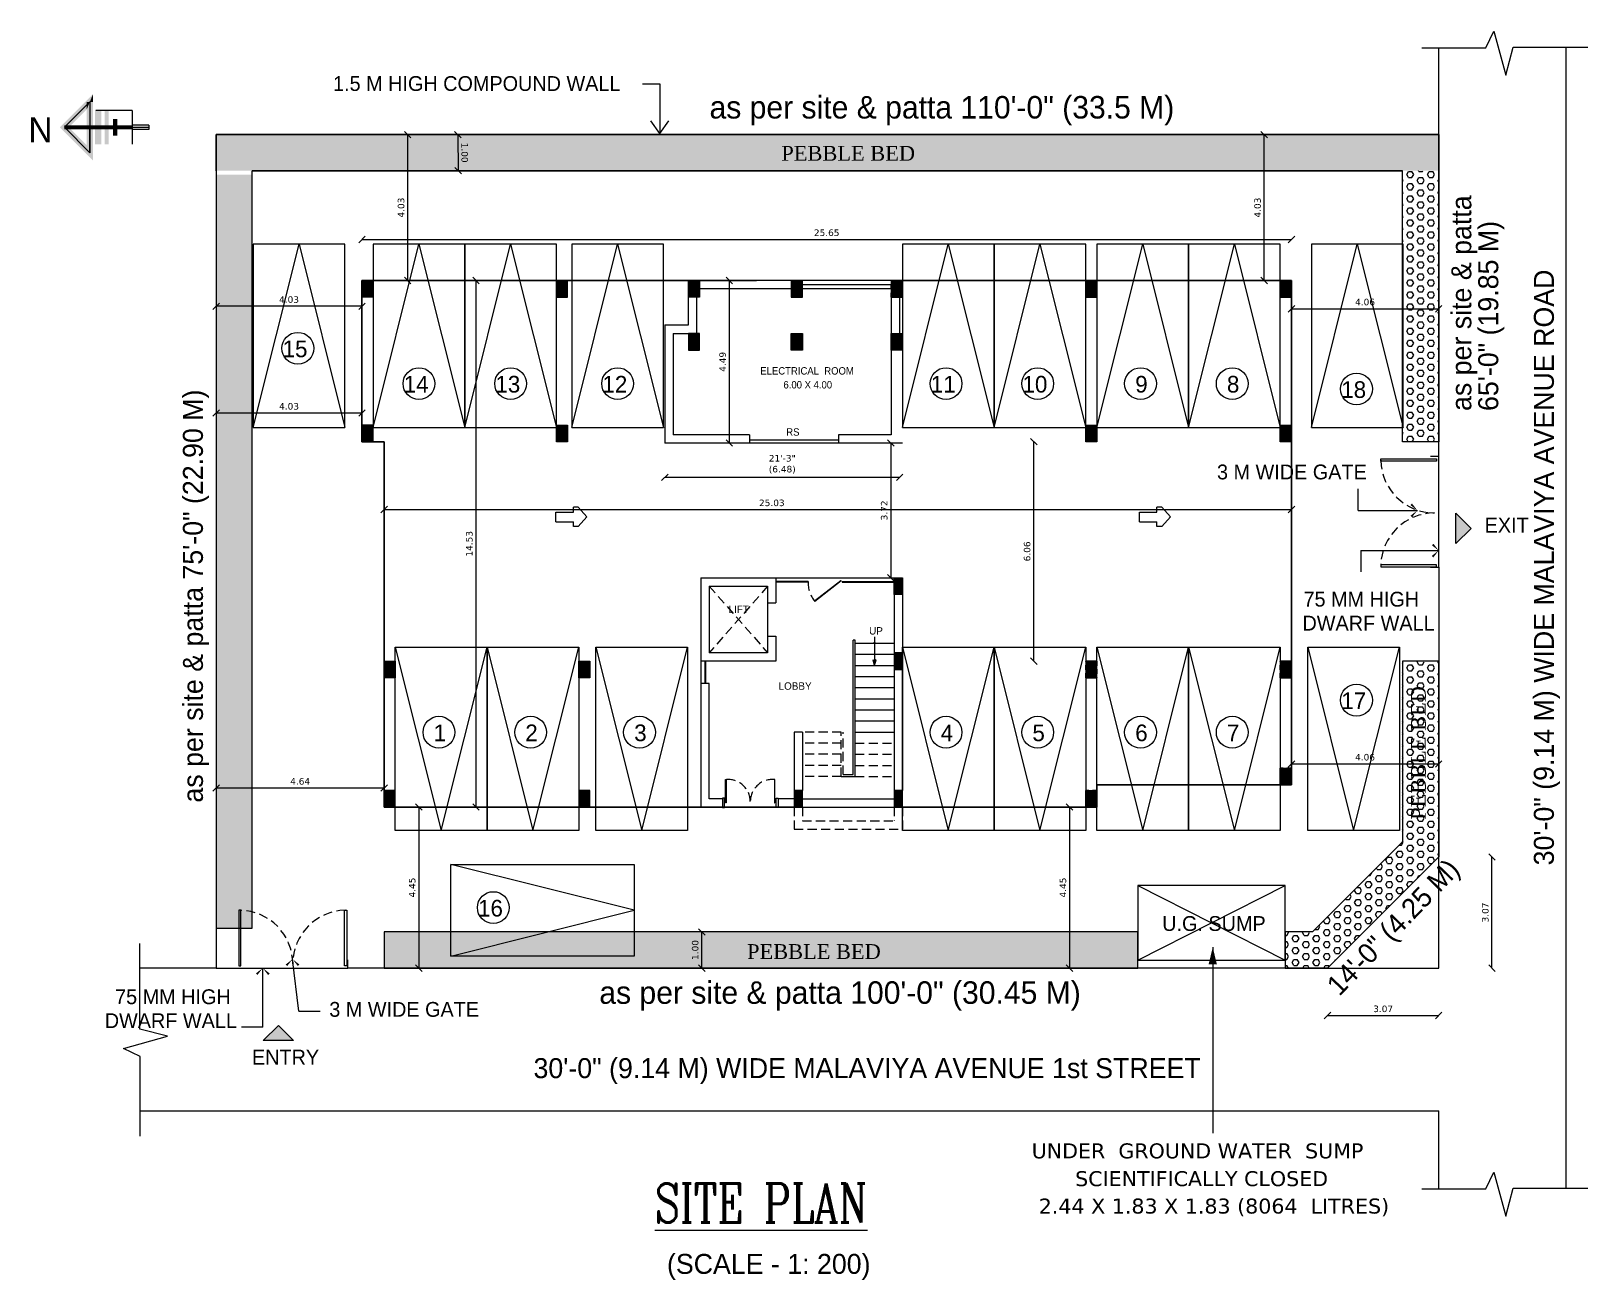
# Model space of a CAD drawing. Header units: metres. Extents: x 922 to 1088, y 813 to 878.
# Drawn here: x 921.51 to 964.46, y 812.85 to 847.31 of the extents above; entities that cross this region are included whole.
import ezdxf
from ezdxf.enums import TextEntityAlignment as Align

# ---------------------------------------------------------------- set-up
doc = ezdxf.new("R2010")
doc.units = ezdxf.units.M
doc.header["$MEASUREMENT"] = 0
doc.header["$PDMODE"] = 2
doc.header["$PDSIZE"] = 50
doc.linetypes.add('HIDDEN', pattern=[0.375, 0.25, -0.125])
doc.linetypes.add('HIDDEN2', pattern=[0.1875, 0.125, -0.0625])
doc.layers.get('0').update_dxf_attribs({"lineweight": 0})
doc.layers.get('Defpoints').update_dxf_attribs({"lineweight": 0})
for name, color, linetype in [('A-ANNO-STEXT', 7, 'Continuous'), ('A-WALL-BOUNDARY', 7, 'Continuous'), ('ABOVE', 250, 'HIDDEN'), ('ARROWS', 7, 'HIDDEN'), ('col hat', 254, 'Continuous'), ('COLUMN', 2, 'Continuous'), ('Driveway', 8, 'Continuous'), ('FURN', 251, 'Continuous'), ('GATE', 56, 'Continuous'), ('RAILING', 251, 'Continuous'), ('ROOM TEXT SCH', 7, 'Continuous'), ('SCHEME TEXT', 7, 'Continuous'), ('STEPS', 250, 'Continuous'), ('stilt column', 7, 'HIDDEN2'), ('TEXT (RM SIZE)', 7, 'Continuous'), ('WAL', 1, 'Continuous'), ('window', 252, 'Continuous')]:
    doc.layers.add(name, color=color, linetype=linetype)
for name, color, linetype, lineweight in [('DIM', 3, 'Continuous', 0), ('DOOR', 8, 'Continuous', 0), ('ED', 30, 'Continuous', 0), ('TEXT', 7, 'Continuous', 0), ('TEXT1', 7, 'Continuous', 0), ('TITLE', 222, 'Continuous', 0), ('wall', 7, 'Continuous', 0)]:
    doc.layers.add(name, color=color, linetype=linetype, lineweight=lineweight)
doc.styles.add('GPL$0$ROMANC', font='romanc', dxfattribs={"width": 0.75})
doc.styles.add('J', font='swissel.ttf', dxfattribs={"height": 3.75})
doc.styles.add('J2', font='swissel.ttf', dxfattribs={"height": 4.75})
doc.styles.add('RM', font='dutcheb.ttf', dxfattribs={"width": 0.7})
doc.styles.add('S2', font='GOTHIC.TTF')
doc.styles.get("Standard").update_dxf_attribs({"font": 'verdana.ttf', "height": 0.18})
doc.styles.add('UATEXT', font='GOTHIC.TTF')
doc.styles.add('USA TEXT', font='GOTHIC.TTF', dxfattribs={"width": 0.8})
doc.dimstyles.new('ED', dxfattribs={"dimscale": 0, "dimtxt": 0.18, "dimasz": 0.18, "dimexe": 0, "dimexo": 0, "dimgap": 0.09, "dimtad": 1, "dimtoh": 1, "dimzin": 3, "dimdsep": 46, "dimtxsty": 'Standard', "dimblk": 'OBLIQUE', "dimcen": 0.09, "dimse1": 1, "dimse2": 1, "dimclrd": 251, "dimclrt": 30, "dimadec": 0, "dimazin": 0, "dimtfac": 1, "dimtmove": 0, "dimatfit": 3, "dimldrblk": 'ARCHTICK', "dimfxl": 0, "dimtolj": 1, "dimtzin": 0, "dimarcsym": 0})
pattern_1 = [(0, (1271.16148, 1935.13481), (0, 0.165988202), [0.095833333, -0.191666667]), (120, (1271.16148, 1935.13481), (-0.14375, -0.082994101), [0.095833333, -0.191666667]), (60, (1271.25731, 1935.13481), (-0.14375, 0.082994101), [0.095833333, -0.191666667])]

msp = doc.modelspace()

# ---------------------------------------------------------------- texts
at = {"style": 'USA TEXT'}
msp.add_text('N', height=0.69, dxfattribs=at).set_placement((921.766, 844.239), align=Align.CENTER)
at = {"layer": 'A-ANNO-STEXT', "style": 'USA TEXT'}
for s, height, p in [('as per site & patta 110\'-0" (33.5 M)', 0.621, (940.226, 844.896)), ('as per site & patta 100\'-0" (30.45 M)', 0.621, (937.185, 820.465)), ('30\'-0" (9.14 M) WIDE MALAVIYA AVENUE 1st STREET', 0.552, (935.369, 818.414))]:
    msp.add_text(s, height=height, dxfattribs=at).set_placement(p)
for s, rotation, p in [('as per site & patta', 90, (961.245, 836.825)), ('65\'-0" (19.85 M)', 90, (961.989, 836.825)), ('30\'-0" (9.14 M) WIDE MALAVIYA AVENUE ROAD', 90, (963.524, 824.286)), ('as per site & patta 75\'-0" (22.90 M)', 90, (926.248, 826.018)), ('14\'-0" (4.25 M)', 45.9627, (957.604, 820.655))]:
    msp.add_text(s, height=0.552, rotation=rotation, dxfattribs=at).set_placement(p)
at = {"layer": 'ROOM TEXT SCH', "color": 7, "style": 'USA TEXT', "width": 0.96}
for s, height, p in [('ELECTRICAL  ROOM', 0.20444, (941.627, 837.83)), ('6.00 X 4.00', 0.20444, (942.266, 837.446)), ('RS', 0.2044, (942.343, 836.143))]:
    msp.add_text(s, height=height, dxfattribs=at).set_placement(p)
at = {"layer": 'SCHEME TEXT', "style": 'UATEXT'}
for s, p in [('LIFT', (941.031, 831.248)), ('LOBBY', (942.587, 829.132))]:
    msp.add_text(s, height=0.2044, dxfattribs=at).set_placement(p, align=Align.CENTER)
msp.add_text('UP', height=0.2044, dxfattribs=at).set_placement((944.63, 830.655))
at = {"layer": 'TEXT'}
for s, p in [('UNDER  GROUND WATER  SUMP', (949.115, 816.2)), ('SCIENTIFICALLY CLOSED', (950.314, 815.433)), ('2.44 X 1.83 X 1.83 (8064  LITRES)', (949.31, 814.677))]:
    msp.add_text(s, height=0.414, dxfattribs=at).set_placement(p)
at = {"layer": 'TEXT', "style": 'GPL$0$ROMANC', "width": 0.75}
msp.add_text('%%USITE PLAN', height=1.07333, dxfattribs=at).set_placement((938.719, 814.43))
at = {"layer": 'TEXT (RM SIZE)'}
for s, height, style, p in [('1.5 M HIGH COMPOUND WALL', 0.40889, 'S2', (929.839, 845.657)), ('U.G. SUMP', 0.4089, 'USA TEXT', (952.716, 822.476))]:
    msp.add_text(s, height=height, dxfattribs=dict(at, style=style)).set_placement(p)
at = {"layer": 'TEXT1', "width": 0.96}
for s, height, style, p in [('15', 0.46, 'J', (928.447, 838.309)), ('14', 0.46, 'J', (931.788, 837.334)), ('13', 0.46, 'J', (934.318, 837.334)), ('12', 0.46, 'J', (937.271, 837.334)), ('11', 0.46, 'J', (946.332, 837.334)), ('10', 0.46, 'J', (948.862, 837.334)), ('9', 0.46, 'J', (951.972, 837.334)), ('8', 0.46, 'J', (954.502, 837.334)), ('18', 0.46, 'J', (957.657, 837.185)), ('17', 0.46, 'J', (957.657, 828.598)), ('1', 0.46, 'J', (932.613, 827.713)), ('2', 0.46, 'J', (935.143, 827.713)), ('3', 0.46, 'J', (938.148, 827.713)), ('4', 0.46, 'J', (946.605, 827.713)), ('5', 0.46, 'J', (949.135, 827.713)), ('6', 0.46, 'J', (951.972, 827.713)), ('7', 0.46, 'J', (954.502, 827.713)), ('16', 0.46, 'J', (933.839, 822.874)), ('(SCALE - 1: 200)', 0.55, 'J2', (939.052, 813.013))]:
    msp.add_text(s, height=height, dxfattribs=dict(at, style=style)).set_placement(p)
at = {"layer": 'TITLE', "color": 0, "style": 'RM'}
for p in [(942.208, 843.731), (941.263, 821.703)]:
    msp.add_text('PEBBLE BED', height=0.4089, dxfattribs=at).set_placement(p)
at = {"layer": 'TITLE', "style": 'USA TEXT'}
for s, height, p in [('3 M WIDE GATE', 0.40889, (954.229, 834.938)), ('EXIT', 0.4089, (961.612, 833.47)), ('75 MM HIGH ', 0.40889, (956.615, 831.427)), ('DWARF WALL', 0.4089, (956.587, 830.766)), ('75 MM HIGH ', 0.40889, (923.825, 820.456)), ('3 M WIDE GATE', 0.40889, (929.735, 820.107)), ('DWARF WALL', 0.4089, (923.54, 819.795)), ('ENTRY', 0.4089, (927.601, 818.79))]:
    msp.add_text(s, height=height, dxfattribs=at).set_placement(p)
at = {"layer": 'TITLE', "color": 0, "style": 'RM'}
msp.add_text('PEBBLE BED', height=0.4089, rotation=90, dxfattribs=at).set_placement((959.99, 825.543))

# ---------------------------------------------------------------- blocks, each defined once
blk = doc.blocks.new('A$C0128692B')
blk.add_lwpolyline([(0, 198), (99, 198), (99, 0), (0, 0)], close=True)
blk.add_lwpolyline([(0, 198), (49.5, 0), (99, 198)])
blk = doc.blocks.new('_Oblique')
at = {"color": 0, "linetype": 'ByBlock', "lineweight": -2}
blk.add_line((-0.5, -0.5), (0.5, 0.5), dxfattribs=at)
blk = doc.blocks.new('*D282')
at = {"layer": 'Defpoints', "color": 0}
for p in [(930.637, 844.451), (931.899, 844.451), (930.637, 840.425)]:
    blk.add_point(p, dxfattribs=at)
at = {"layer": 'ED', "color": 251, "lineweight": -2}
blk.add_line((931.899, 840.425), (931.899, 844.451), dxfattribs=at)
at = {"layer": 'ED', "color": 251, "lineweight": -2, "xscale": 0.18, "yscale": 0.18, "zscale": 0.18}
for p, rotation in [((931.899, 844.451), 90), ((931.899, 840.425), 270)]:
    blk.add_blockref('_Oblique', p, dxfattribs=dict(at, rotation=rotation))
at = {"layer": 'ED', "color": 30, "insert": (931.716, 842.438), "char_height": 0.18, "attachment_point": 5, "rotation": 90}
blk.add_mtext('\\A1;4.03', dxfattribs=at)
blk = doc.blocks.new('_ArchTick')
at = {"color": 0, "const_width": 0.15}
blk.add_lwpolyline([(-0.5, -0.5), (0.5, 0.5)], dxfattribs=at)
blk = doc.blocks.new('*D283')
at = {"layer": 'Defpoints', "color": 0}
for p in [(955.532, 844.451), (956.282, 844.451), (956.282, 840.425)]:
    blk.add_point(p, dxfattribs=at)
at = {"layer": 'ED', "color": 251, "lineweight": -2}
blk.add_line((955.532, 840.425), (955.532, 844.451), dxfattribs=at)
at = {"layer": 'ED', "color": 251, "lineweight": -2, "xscale": 0.18, "yscale": 0.18, "zscale": 0.18}
for p, rotation in [((955.532, 844.451), 90), ((955.532, 840.425), 270)]:
    blk.add_blockref('_Oblique', p, dxfattribs=dict(at, rotation=rotation))
at = {"layer": 'ED', "color": 30, "insert": (955.349, 842.438), "char_height": 0.18, "attachment_point": 5, "rotation": 90}
blk.add_mtext('\\A1;4.03', dxfattribs=at)
blk = doc.blocks.new('*D76')
at = {"layer": 'Defpoints', "color": 0}
for p in [(960.345, 842.98), (956.282, 840.425), (960.345, 839.646)]:
    blk.add_point(p, dxfattribs=at)
at = {"layer": 'ED', "color": 251, "lineweight": -2}
blk.add_line((956.282, 839.646), (960.345, 839.646), dxfattribs=at)
at = {"layer": 'ED', "color": 251, "lineweight": -2, "xscale": 0.18, "yscale": 0.18, "zscale": 0.18, "rotation": 180}
blk.add_blockref('_Oblique', (956.282, 839.646), dxfattribs=at)
at = {"layer": 'ED', "color": 251, "lineweight": -2, "xscale": 0.18, "yscale": 0.18, "zscale": 0.18}
blk.add_blockref('_Oblique', (960.345, 839.646), dxfattribs=at)
at = {"layer": 'ED', "color": 30, "insert": (958.313, 839.83), "char_height": 0.18, "attachment_point": 5}
blk.add_mtext('\\A1;4.06', dxfattribs=at)
blk = doc.blocks.new('*D284')
at = {"layer": 'Defpoints', "color": 0}
for p in [(960.345, 827.085), (956.282, 826.51), (960.345, 826.51)]:
    blk.add_point(p, dxfattribs=at)
at = {"layer": 'ED', "color": 251, "lineweight": -2}
blk.add_line((956.282, 827.085), (960.345, 827.085), dxfattribs=at)
at = {"layer": 'ED', "color": 251, "lineweight": -2, "xscale": 0.18, "yscale": 0.18, "zscale": 0.18, "rotation": 180}
blk.add_blockref('_Oblique', (956.282, 827.085), dxfattribs=at)
at = {"layer": 'ED', "color": 251, "lineweight": -2, "xscale": 0.18, "yscale": 0.18, "zscale": 0.18}
blk.add_blockref('_Oblique', (960.345, 827.085), dxfattribs=at)
at = {"layer": 'ED', "color": 30, "insert": (958.313, 827.269), "char_height": 0.18, "attachment_point": 5}
blk.add_mtext('\\A1;4.06', dxfattribs=at)
blk = doc.blocks.new('*D285')
at = {"layer": 'Defpoints', "color": 0}
for p in [(931.25, 825.896), (931.25, 821.451), (932.205, 821.451)]:
    blk.add_point(p, dxfattribs=at)
at = {"layer": 'ED', "color": 251, "lineweight": -2}
blk.add_line((932.205, 825.896), (932.205, 821.451), dxfattribs=at)
at = {"layer": 'ED', "color": 251, "lineweight": -2, "xscale": 0.18, "yscale": 0.18, "zscale": 0.18}
for p, rotation in [((932.205, 825.896), 90), ((932.205, 821.451), 270)]:
    blk.add_blockref('_Oblique', p, dxfattribs=dict(at, rotation=rotation))
at = {"layer": 'ED', "color": 30, "insert": (932.023, 823.674), "char_height": 0.18, "attachment_point": 5, "rotation": 90}
blk.add_mtext('\\A1;4.45', dxfattribs=at)
blk = doc.blocks.new('*D286')
at = {"layer": 'Defpoints', "color": 0}
for p in [(950.915, 825.896), (950.16, 821.451), (950.915, 821.451)]:
    blk.add_point(p, dxfattribs=at)
at = {"layer": 'ED', "color": 251, "lineweight": -2}
blk.add_line((950.16, 825.896), (950.16, 821.451), dxfattribs=at)
at = {"layer": 'ED', "color": 251, "lineweight": -2, "xscale": 0.18, "yscale": 0.18, "zscale": 0.18}
for p, rotation in [((950.16, 825.896), 90), ((950.16, 821.451), 270)]:
    blk.add_blockref('_Oblique', p, dxfattribs=dict(at, rotation=rotation))
at = {"layer": 'ED', "color": 30, "insert": (949.978, 823.674), "char_height": 0.18, "attachment_point": 5, "rotation": 90}
blk.add_mtext('\\A1;4.45', dxfattribs=at)
blk = doc.blocks.new('*D77')
at = {"layer": 'Defpoints', "color": 0}
for p in [(926.612, 828.452), (926.612, 826.42), (931.25, 825.896)]:
    blk.add_point(p, dxfattribs=at)
at = {"layer": 'ED', "color": 251, "lineweight": -2}
blk.add_line((931.25, 826.42), (926.612, 826.42), dxfattribs=at)
at = {"layer": 'ED', "color": 251, "lineweight": -2, "xscale": 0.18, "yscale": 0.18, "zscale": 0.18, "rotation": 180}
blk.add_blockref('_Oblique', (926.612, 826.42), dxfattribs=at)
at = {"layer": 'ED', "color": 251, "lineweight": -2, "xscale": 0.18, "yscale": 0.18, "zscale": 0.18}
blk.add_blockref('_Oblique', (931.25, 826.42), dxfattribs=at)
at = {"layer": 'ED', "color": 30, "insert": (928.931, 826.603), "char_height": 0.18, "attachment_point": 5}
blk.add_mtext('\\A1;4.64', dxfattribs=at)
blk = doc.blocks.new('*D287')
at = {"layer": 'Defpoints', "color": 0}
for p in [(926.612, 836.769), (926.612, 835.978), (930.637, 835.978)]:
    blk.add_point(p, dxfattribs=at)
at = {"layer": 'ED', "color": 251, "lineweight": -2}
blk.add_line((930.637, 836.769), (926.612, 836.769), dxfattribs=at)
at = {"layer": 'ED', "color": 251, "lineweight": -2, "xscale": 0.18, "yscale": 0.18, "zscale": 0.18, "rotation": 180}
blk.add_blockref('_Oblique', (926.612, 836.769), dxfattribs=at)
at = {"layer": 'ED', "color": 251, "lineweight": -2, "xscale": 0.18, "yscale": 0.18, "zscale": 0.18}
blk.add_blockref('_Oblique', (930.637, 836.769), dxfattribs=at)
at = {"layer": 'ED', "color": 30, "insert": (928.624, 836.952), "char_height": 0.18, "attachment_point": 5}
blk.add_mtext('\\A1;4.03', dxfattribs=at)
blk = doc.blocks.new('*D288')
at = {"layer": 'Defpoints', "color": 0}
for p in [(926.612, 840.425), (930.637, 840.425), (926.612, 839.714)]:
    blk.add_point(p, dxfattribs=at)
at = {"layer": 'ED', "color": 251, "lineweight": -2}
blk.add_line((930.637, 839.714), (926.612, 839.714), dxfattribs=at)
at = {"layer": 'ED', "color": 251, "lineweight": -2, "xscale": 0.18, "yscale": 0.18, "zscale": 0.18, "rotation": 180}
blk.add_blockref('_Oblique', (926.612, 839.714), dxfattribs=at)
at = {"layer": 'ED', "color": 251, "lineweight": -2, "xscale": 0.18, "yscale": 0.18, "zscale": 0.18}
blk.add_blockref('_Oblique', (930.637, 839.714), dxfattribs=at)
at = {"layer": 'ED', "color": 30, "insert": (928.624, 839.898), "char_height": 0.18, "attachment_point": 5}
blk.add_mtext('\\A1;4.03', dxfattribs=at)
blk = doc.blocks.new('*D78')
at = {"layer": 'Defpoints', "color": 0}
for p in [(931.25, 834.195), (956.282, 834.195), (956.282, 834.104)]:
    blk.add_point(p, dxfattribs=at)
at = {"layer": 'ED', "color": 251, "lineweight": -2}
blk.add_line((931.25, 834.104), (956.282, 834.104), dxfattribs=at)
at = {"layer": 'ED', "color": 251, "lineweight": -2, "xscale": 0.18, "yscale": 0.18, "zscale": 0.18, "rotation": 180}
blk.add_blockref('_Oblique', (931.25, 834.104), dxfattribs=at)
at = {"layer": 'ED', "color": 251, "lineweight": -2, "xscale": 0.18, "yscale": 0.18, "zscale": 0.18}
blk.add_blockref('_Oblique', (956.282, 834.104), dxfattribs=at)
at = {"layer": 'ED', "color": 30, "insert": (941.945, 834.288), "char_height": 0.18, "attachment_point": 5}
blk.add_mtext('\\A1;25.03', dxfattribs=at)
blk = doc.blocks.new('*D289')
at = {"layer": 'Defpoints', "color": 0}
for p in [(933.783, 840.425), (934.55, 840.425), (934.55, 825.896)]:
    blk.add_point(p, dxfattribs=at)
at = {"layer": 'ED', "color": 251, "lineweight": -2}
blk.add_line((933.783, 825.896), (933.783, 840.425), dxfattribs=at)
at = {"layer": 'ED', "color": 251, "lineweight": -2, "xscale": 0.18, "yscale": 0.18, "zscale": 0.18}
for p, rotation in [((933.783, 840.425), 90), ((933.783, 825.896), 270)]:
    blk.add_blockref('_Oblique', p, dxfattribs=dict(at, rotation=rotation))
at = {"layer": 'ED', "color": 30, "insert": (933.599, 833.16), "char_height": 0.18, "attachment_point": 5, "rotation": 90}
blk.add_mtext('\\A1;14.53', dxfattribs=at)
blk = doc.blocks.new('*D79')
at = {"layer": 'Defpoints', "color": 0}
for p in [(930.637, 843.04), (956.282, 843.04), (956.282, 841.56)]:
    blk.add_point(p, dxfattribs=at)
at = {"layer": 'ED', "color": 251, "lineweight": -2}
blk.add_line((930.637, 841.56), (956.282, 841.56), dxfattribs=at)
at = {"layer": 'ED', "color": 251, "lineweight": -2, "xscale": 0.18, "yscale": 0.18, "zscale": 0.18, "rotation": 180}
blk.add_blockref('_Oblique', (930.637, 841.56), dxfattribs=at)
at = {"layer": 'ED', "color": 251, "lineweight": -2, "xscale": 0.18, "yscale": 0.18, "zscale": 0.18}
blk.add_blockref('_Oblique', (956.282, 841.56), dxfattribs=at)
at = {"layer": 'ED', "color": 30, "insert": (943.459, 841.743), "char_height": 0.18, "attachment_point": 5}
blk.add_mtext('\\A1;25.65', dxfattribs=at)
blk = doc.blocks.new('st.col')
at = {"layer": 'col hat'}
blk.add_hatch(color=256, dxfattribs=at).paths.add_polyline_path([(-4.5, 4.5), (7.5, 4.5), (7.5, -13.5), (-4.5, -13.5)])
at = {"layer": 'COLUMN', "linetype": 'ByBlock'}
blk.add_lwpolyline([(-4.5, 4.5), (7.5, 4.5), (7.5, -13.5), (-4.5, -13.5)], close=True, dxfattribs=at)
at = {"layer": 'Defpoints', "color": 1}
for p, q in [((7.5, 0), (-4.5, 0)), ((0, 4.5), (0, -13.5))]:
    blk.add_line(p, q, dxfattribs=at)
blk = doc.blocks.new('A$C2E3D07F4')
at = {"layer": 'col hat'}
h = blk.add_hatch(color=256, dxfattribs=at)
h.paths.add_polyline_path([(-4.5, 0), (-9, 0), (-9, -4.5), (-4.5, -4.5)])
h.paths.add_polyline_path([(-4.5, -4.5), (0, -4.5), (0, 0), (-4.5, 0)])
h.paths.add_polyline_path([(-4.5, -18), (0, -18), (0, -4.5), (-4.5, -4.5)])
h.paths.add_polyline_path([(-4.5, -4.5), (-9, -4.5), (-9, -18), (-4.5, -18)])
at = {"layer": 'COLUMN', "linetype": 'ByBlock'}
blk.add_lwpolyline([(0, 0), (-9, 0), (-9, -18), (0, -18)], close=True, dxfattribs=at)
at = {"layer": 'Defpoints', "color": 1}
for p, q in [((-4.5, 0), (-4.5, -18)), ((-9, -4.5), (0, -4.5))]:
    blk.add_line(p, q, dxfattribs=at)
blk = doc.blocks.new('A1')
at = {"layer": 'ARROWS', "color": 205, "linetype": 'Continuous'}
for p, q in [((-1600, 187.5), (-925, 187.5)), ((-1600, -187.5), (-1600, 187.5)), ((-737.5, 375), (-925, 375)), ((-925, 187.5), (-925, 375)), ((-737.5, 375), (-400, 0)), ((-400, 0), (-737.5, -375)), ((-1600, -187.5), (-925, -187.5)), ((-925, -375), (-925, -187.5)), ((-737.5, -375), (-925, -375))]:
    blk.add_line(p, q, dxfattribs=at)
blk = doc.blocks.new('ARROW2')
at = {"layer": 'FURN'}
for points in [[(0, 0, 0, 1.41, 0), (-4, 4, 1.41, 1.41, 0)], [(0, 0, 0, 1.41, 0), (4, 4, 1.41, 1.41, 0)]]:
    blk.add_lwpolyline(points, format="xyseb", dxfattribs=at)
blk = doc.blocks.new('*D81')
at = {"layer": 'Defpoints', "color": 0}
for p in [(933.158, 844.451), (933.163, 843.455), (933.288, 843.455)]:
    blk.add_point(p, dxfattribs=at)
at = {"layer": 'ED', "color": 251, "lineweight": -2}
blk.add_line((933.283, 844.451), (933.288, 843.455), dxfattribs=at)
at = {"layer": 'ED', "color": 251, "lineweight": -2, "xscale": 0.18, "yscale": 0.18, "zscale": 0.18}
for p, rotation in [((933.283, 844.451), 90.31675051095452), ((933.288, 843.455), 270.3167505109545)]:
    blk.add_blockref('_Oblique', p, dxfattribs=dict(at, rotation=rotation))
at = {"layer": 'ED', "color": 30, "insert": (933.469, 843.954), "char_height": 0.18, "attachment_point": 5, "rotation": 270.3168}
blk.add_mtext('\\A1;1.00', dxfattribs=at)
blk = doc.blocks.new('*D82')
at = {"layer": 'Defpoints', "color": 0}
for p in [(949.174, 835.978), (949.343, 835.978), (949.343, 829.921)]:
    blk.add_point(p, dxfattribs=at)
at = {"layer": 'ED', "color": 251, "lineweight": -2}
blk.add_line((949.174, 829.921), (949.174, 835.978), dxfattribs=at)
at = {"layer": 'ED', "color": 251, "lineweight": -2, "xscale": 0.18, "yscale": 0.18, "zscale": 0.18}
for p, rotation in [((949.174, 835.978), 90), ((949.174, 829.921), 270)]:
    blk.add_blockref('_Oblique', p, dxfattribs=dict(at, rotation=rotation))
at = {"layer": 'ED', "color": 30, "insert": (948.99, 832.95), "char_height": 0.18, "attachment_point": 5, "rotation": 90}
blk.add_mtext('\\A1;6.06', dxfattribs=at)
blk = doc.blocks.new('*D293')
at = {"layer": 'Defpoints', "color": 0}
for p in [(957.278, 821.451), (960.345, 821.451), (960.345, 820.141)]:
    blk.add_point(p, dxfattribs=at)
at = {"layer": 'ED', "color": 251, "lineweight": -2}
blk.add_line((957.278, 820.141), (960.345, 820.141), dxfattribs=at)
at = {"layer": 'ED', "color": 251, "lineweight": -2, "xscale": 0.18, "yscale": 0.18, "zscale": 0.18, "rotation": 180}
blk.add_blockref('_Oblique', (957.278, 820.141), dxfattribs=at)
at = {"layer": 'ED', "color": 251, "lineweight": -2, "xscale": 0.18, "yscale": 0.18, "zscale": 0.18}
blk.add_blockref('_Oblique', (960.345, 820.141), dxfattribs=at)
at = {"layer": 'ED', "color": 30, "insert": (958.812, 820.325), "char_height": 0.18, "attachment_point": 5}
blk.add_mtext('\\A1;3.07', dxfattribs=at)
blk = doc.blocks.new('*D294')
at = {"layer": 'Defpoints', "color": 0}
for p in [(960.345, 824.518), (961.816, 824.518), (960.345, 821.451)]:
    blk.add_point(p, dxfattribs=at)
at = {"layer": 'ED', "color": 251, "lineweight": -2}
blk.add_line((961.816, 821.451), (961.816, 824.518), dxfattribs=at)
at = {"layer": 'ED', "color": 251, "lineweight": -2, "xscale": 0.18, "yscale": 0.18, "zscale": 0.18}
for p, rotation in [((961.816, 824.518), 90), ((961.816, 821.451), 270)]:
    blk.add_blockref('_Oblique', p, dxfattribs=dict(at, rotation=rotation))
at = {"layer": 'ED', "color": 30, "insert": (961.632, 822.985), "char_height": 0.18, "attachment_point": 5, "rotation": 90}
blk.add_mtext('\\A1;3.07', dxfattribs=at)
blk = doc.blocks.new('*D295')
at = {"layer": 'Defpoints', "color": 0}
for p in [(939.746, 822.448), (940.015, 822.448), (939.746, 821.451)]:
    blk.add_point(p, dxfattribs=at)
at = {"layer": 'ED', "color": 251, "lineweight": -2}
blk.add_line((940.015, 821.451), (940.015, 822.448), dxfattribs=at)
at = {"layer": 'ED', "color": 251, "lineweight": -2, "xscale": 0.18, "yscale": 0.18, "zscale": 0.18}
for p, rotation in [((940.015, 822.448), 90), ((940.015, 821.451), 270)]:
    blk.add_blockref('_Oblique', p, dxfattribs=dict(at, rotation=rotation))
at = {"layer": 'ED', "color": 30, "insert": (939.831, 821.95), "char_height": 0.18, "attachment_point": 5, "rotation": 90}
blk.add_mtext('\\A1;1.00', dxfattribs=at)
blk = doc.blocks.new('*D83')
at = {"layer": 'Defpoints', "color": 0}
for p in [(940.771, 840.425), (940.771, 835.94), (940.771, 835.94)]:
    blk.add_point(p, dxfattribs=at)
at = {"layer": 'ED', "color": 251, "lineweight": -2}
blk.add_line((940.771, 840.425), (940.771, 835.94), dxfattribs=at)
at = {"layer": 'ED', "color": 251, "lineweight": -2, "xscale": 0.18, "yscale": 0.18, "zscale": 0.18}
for p, rotation in [((940.771, 840.425), 90), ((940.771, 835.94), 270)]:
    blk.add_blockref('_Oblique', p, dxfattribs=dict(at, rotation=rotation))
at = {"layer": 'ED', "color": 30, "insert": (940.588, 838.182), "char_height": 0.18, "attachment_point": 5, "rotation": 90}
blk.add_mtext('\\A1;4.49', dxfattribs=at)
blk = doc.blocks.new('*D84')
at = {"layer": 'Defpoints', "color": 0}
for p in [(938.993, 835.302), (945.472, 835.302), (938.993, 834.993)]:
    blk.add_point(p, dxfattribs=at)
at = {"layer": 'TITLE', "color": 251, "lineweight": -2}
blk.add_line((945.472, 834.993), (938.993, 834.993), dxfattribs=at)
at = {"layer": 'TITLE', "color": 251, "lineweight": -2, "xscale": 0.18, "yscale": 0.18, "zscale": 0.18, "rotation": 180}
blk.add_blockref('_Oblique', (938.993, 834.993), dxfattribs=at)
at = {"layer": 'TITLE', "color": 251, "lineweight": -2, "xscale": 0.18, "yscale": 0.18, "zscale": 0.18}
blk.add_blockref('_Oblique', (945.472, 834.993), dxfattribs=at)
at = {"layer": 'TITLE', "color": 30, "insert": (942.233, 835.354), "char_height": 0.18, "attachment_point": 5}
blk.add_mtext('\\A1;21\'-3"\\P(6.48)  ', dxfattribs=at)
blk = doc.blocks.new('*D85')
at = {"layer": 'Defpoints', "color": 0}
for p in [(945.548, 835.94), (945.231, 832.221), (945.548, 832.221)]:
    blk.add_point(p, dxfattribs=at)
at = {"layer": 'ED', "color": 251, "lineweight": -2}
blk.add_line((945.231, 835.94), (945.231, 832.221), dxfattribs=at)
at = {"layer": 'ED', "color": 251, "lineweight": -2, "xscale": 0.18, "yscale": 0.18, "zscale": 0.18}
for p, rotation in [((945.231, 835.94), 90), ((945.231, 832.221), 270)]:
    blk.add_blockref('_Oblique', p, dxfattribs=dict(at, rotation=rotation))
at = {"layer": 'ED', "color": 30, "insert": (945.047, 834.081), "char_height": 0.18, "attachment_point": 5, "rotation": 90}
blk.add_mtext('\\A1;3.72', dxfattribs=at)

# ---------------------------------------------------------------- dimensions: what is measured, and where the dimension line sits
at = {"layer": 'ED'}
for base, p1, p2, picture, middle in [((931.899, 844.451), (930.637, 840.425), (930.637, 844.451), '*D282', (931.716, 842.438)), ((955.532, 844.451), (956.282, 840.425), (956.282, 844.451), '*D283', (955.349, 842.438)), ((933.783, 840.425), (934.55, 825.896), (934.55, 840.425), '*D289', (933.599, 833.16)), ((945.231, 832.221), (945.548, 835.94), (945.548, 832.221), '*D85', (945.047, 834.081)), ((949.174, 835.978), (949.343, 829.921), (949.343, 835.978), '*D82', (948.99, 832.95)), ((932.2052, 821.4512), (931.2501, 825.8963), (931.2501, 821.4512), '*D285', (932.0233, 823.6737)), ((950.1597, 821.4512), (950.9151, 825.8963), (950.9151, 821.4512), '*D286', (949.9778, 823.6737)), ((961.816, 824.518), (960.345, 821.451), (960.345, 824.518), '*D294', (961.632, 822.985)), ((940.015, 822.448), (939.746, 821.451), (939.746, 822.448), '*D295', (939.831, 821.95))]:
    dim = msp.add_linear_dim(base=base, p1=p1, p2=p2, angle=90, dimstyle='ED', override={"dimscale": 1, "dimpost": '\\X'}, dxfattribs=at)
    dim.commit()
    dim.dimension.update_dxf_attribs({"geometry": picture, "text_midpoint": middle})
for p1, p2, distance, picture, middle in [((933.158, 844.451), (933.163, 843.455), 0.125, '*D81', (933.469, 843.954)), ((940.77125145, 840.424601417), (940.77125145, 835.939601417), 0, '*D83', (940.587685298, 838.182101417))]:
    dim = msp.add_aligned_dim(p1=p1, p2=p2, distance=distance, dimstyle='ED', override={"dimscale": 1, "dimpost": '\\X'}, dxfattribs=at)
    dim.commit()
    dim.dimension.update_dxf_attribs({"geometry": picture, "text_midpoint": middle})
for base, p1, p2, picture, middle in [((956.281720933, 841.559735252), (930.636720933, 843.040088257), (956.281720933, 843.040088257), '*D79', (943.459220933, 841.743482733)), ((960.345, 839.646), (956.282, 840.425), (960.345, 842.98), '*D76', (958.313, 839.83)), ((926.611720933, 839.713778491), (930.636720933, 840.424601417), (926.611720933, 840.424601417), '*D288', (928.624220933, 839.897525973)), ((926.611720933, 836.768599971), (930.636720933, 835.978079957), (926.611720933, 835.978079957), '*D287', (928.624220933, 836.952347452)), ((926.612, 826.42), (931.25, 825.896), (926.612, 828.452), '*D77', (928.931, 826.603)), ((960.345, 827.085), (956.282, 826.51), (960.345, 826.51), '*D284', (958.313, 827.269)), ((960.345, 820.141), (957.278, 821.451), (960.345, 821.451), '*D293', (958.812, 820.325))]:
    dim = msp.add_linear_dim(base=base, p1=p1, p2=p2, dimstyle='ED', override={"dimscale": 1, "dimpost": '\\X'}, dxfattribs=at)
    dim.commit()
    dim.dimension.update_dxf_attribs({"geometry": picture, "text_midpoint": middle})
dim = msp.add_linear_dim(base=(956.282, 834.104), p1=(931.25, 834.195), p2=(956.282, 834.195), dimstyle='ED', override={"dimscale": 1, "dimpost": '\\X'}, dxfattribs=at)
dim.commit()
dim.dimension.update_dxf_attribs({"geometry": '*D78', "text_midpoint": (941.945, 834.104), "dimtype": 160})
at = {"layer": 'TITLE'}
dim = msp.add_linear_dim(base=(938.993, 834.993), p1=(945.472, 835.302), p2=(938.993, 835.302), angle=180, text='21\'-3"\\P(6.48)  ', dimstyle='ED', override={"dimscale": 1, "dimpost": '\\X'}, dxfattribs=at)
dim.commit()
dim.dimension.update_dxf_attribs({"geometry": '*D84', "text_midpoint": (942.233, 834.993), "dimtype": 161})

# ---------------------------------------------------------------- hatches: boundary and pattern name
at = {"layer": 'DIM'}
for points in [[(961.242, 833.583), (960.822, 833.164), (960.822, 834.003)], [(928.329, 819.869), (928.749, 819.449), (927.909, 819.449)]]:
    msp.add_hatch(color=256, dxfattribs=at).paths.add_polyline_path(points)
at = {"layer": 'DOOR', "linetype": 'Continuous'}
h = msp.add_hatch(dxfattribs=at)
h.set_pattern_fill('HEX', color=256, scale=0.766667, style=0)
h.set_pattern_definition(pattern_1)
h.paths.add_polyline_path([(926.612, 843.455), (960.345, 843.455), (960.345, 844.451), (926.612, 844.451)])
h = msp.add_hatch(dxfattribs=at)
h.set_pattern_fill('HEX', color=256, scale=0.766667, angle=-90, style=0)
h.set_pattern_definition([(270, (2040.29533, 503.43532), (0.165988202, 0), [0.095833333, -0.191666667]), (30, (2040.29533, 503.43532), (-0.082994101, 0.14375), [0.095833333, -0.191666667]), (330, (2040.29533, 503.33949), (0.082994101, 0.14375), [0.095833333, -0.191666667])])
h.paths.add_polyline_path([(927.608, 822.556), (927.608, 843.347), (926.612, 843.347), (926.612, 822.556)])
h = msp.add_hatch(dxfattribs=at)
h.set_pattern_fill('HEX', color=256, scale=0.766667, style=0)
h.set_pattern_definition(pattern_1)
h.paths.add_polyline_path([(960.345, 835.978), (959.348, 835.978), (959.348, 843.455), (960.345, 843.455)])
h = msp.add_hatch(dxfattribs=at)
h.set_pattern_fill('HEX', color=256, scale=0.766667, style=0)
h.set_pattern_definition(pattern_1)
h.paths.add_polyline_path([(960.345, 829.921), (959.348, 829.921), (959.348, 824.931), (956.866, 822.448), (956.107, 822.448), (956.107, 821.451), (957.278, 821.451), (960.345, 824.518)])
h = msp.add_hatch(dxfattribs=at)
h.set_pattern_fill('HEX', color=256, scale=0.766667, style=0)
h.set_pattern_definition(pattern_1)
h.paths.add_polyline_path([(952.041, 822.448), (931.25, 822.448), (931.25, 821.451), (952.041, 821.451)])
at = {"layer": 'wall'}
h = msp.add_hatch(color=1, dxfattribs=at)
h.paths.add_polyline_path([(944.782, 829.803), (944.782, 829.919), (944.823, 829.962)])
h.paths.add_polyline_path([(944.782, 829.803), (944.74, 829.962), (944.782, 829.919)])

# ---------------------------------------------------------------- linework, layer by layer
for p, q in [((922.426, 844.653), (923.126, 845.352)), ((923.126, 845.352), (923.126, 843.953)), ((923.126, 843.953), (922.426, 844.653)), ((923.126, 844.653), (924.758, 844.653)), ((923.126, 843.953), (923.126, 844.653))]:
    msp.add_line(p, q)
at = {"color": 1}
for p, q in [((924.292, 845.119), (923.293, 845.119)), ((924.292, 845.119), (924.292, 844.186)), ((924.758, 844.711), (924.292, 844.711)), ((924.758, 844.594), (924.292, 844.594)), ((924.758, 844.711), (924.758, 844.594))]:
    msp.add_line(p, q, dxfattribs=at)
at = {"const_width": 0.117}
msp.add_lwpolyline([(924.292, 844.653), (922.428, 844.653)], dxfattribs=at)
for points in [[(922.303, 844.653), (922.55, 844.653), (923.213, 845.563), (923.039, 845.141)], [(923.213, 845.563), (923.039, 845.141), (923.213, 845.352), (923.039, 845.352)], [(923.213, 845.352), (923.039, 845.352), (923.213, 843.742), (923.039, 844.164)], [(923.447, 845.119), (923.272, 845.119), (923.447, 844.186), (923.272, 844.186)], [(923.651, 845.119), (923.534, 845.119), (923.651, 844.186), (923.534, 844.186)], [(923.213, 843.742), (923.039, 844.164), (922.303, 844.653), (922.55, 844.653)], [(923.884, 844.886), (923.767, 844.886), (923.884, 844.419), (923.767, 844.419)], [(923.447, 844.186), (923.272, 844.186), (923.447, 844.186), (923.272, 844.186)], [(923.651, 844.186), (923.534, 844.186), (923.651, 844.186), (923.534, 844.186)], [(923.884, 844.419), (923.767, 844.419), (923.884, 844.419), (923.767, 844.419)]]:
    msp.add_trace(points)
at = {"color": 1}
msp.add_trace([(924.292, 844.186), (923.359, 844.186), (924.292, 844.186), (923.359, 844.186)], dxfattribs=at)
at = {"layer": 'A-WALL-BOUNDARY'}
for p, q in [((960.345, 835.576), (960.345, 844.451)), ((960.115, 835.576), (960.345, 835.576)), ((960.115, 832.511), (960.345, 832.511)), ((960.345, 832.511), (960.345, 824.518)), ((960.345, 824.518), (957.278, 821.451))]:
    msp.add_line(p, q, dxfattribs=at)
at = {"layer": 'ABOVE'}
for p, q in [((940.22, 831.991), (941.83, 830.151)), ((941.83, 831.991), (940.22, 830.151))]:
    msp.add_line(p, q, dxfattribs=at)
for centre, radius, start, end in [((943.809, 832.108), 0.866, 179.3658, 218.3488), ((940.737, 826.044), 0.613, 0.5651, 96.3332), ((941.964, 826.044), 0.613, 83.6668, 179.4349)]:
    msp.add_arc(centre, radius, start, end, dxfattribs=at)
at = {"layer": 'DIM'}
for p, q in [((960.822, 833.164), (960.822, 834.003)), ((928.749, 819.449), (927.909, 819.449))]:
    msp.add_line(p, q, dxfattribs=at)
for points in [[(960.822, 834.003), (961.242, 833.583), (960.822, 833.164)], [(927.909, 819.449), (928.329, 819.869), (928.749, 819.449)]]:
    msp.add_lwpolyline(points, dxfattribs=at)
at = {"layer": 'DOOR', "linetype": 'Continuous'}
for p, q in [((926.612, 843.347), (926.612, 822.556)), ((927.608, 843.455), (959.348, 843.455)), ((927.608, 822.556), (927.608, 843.455)), ((926.612, 822.556), (927.608, 822.556))]:
    msp.add_line(p, q, dxfattribs=at)
for points in [[(960.345, 829.921), (959.348, 829.921), (959.348, 824.931), (956.866, 822.448), (956.107, 822.448), (956.107, 821.451), (957.278, 821.451), (960.345, 824.518)], [(931.25, 821.451), (952.041, 821.451), (952.041, 822.448), (931.25, 822.448)]]:
    msp.add_lwpolyline(points, close=True, dxfattribs=at)
at = {"layer": 'DOOR'}
for points in [[(940.584, 825.88), (940.635, 825.88), (940.635, 826.142), (940.584, 826.142)], [(942.118, 825.88), (942.066, 825.88), (942.066, 826.142), (942.118, 826.142)]]:
    msp.add_lwpolyline(points, close=True, dxfattribs=at)
at = {"layer": 'Driveway'}
for p, q in [((942.06, 832.221), (945.318, 832.221)), ((939.99, 829.921), (939.99, 826.126))]:
    msp.add_line(p, q, dxfattribs=at)
msp.add_lwpolyline([(945.548, 840.425), (956.282, 840.425), (956.282, 826.51), (950.915, 826.51), (950.915, 825.896), (945.548, 825.896)], dxfattribs=at)
at = {"layer": 'ED'}
for p, q in [((959.348, 835.978), (959.348, 843.455)), ((960.345, 832.511), (960.345, 835.576)), ((931.25, 822.448), (931.25, 821.451))]:
    msp.add_line(p, q, dxfattribs=at)
at = {"layer": 'GATE'}
for points in [[(960.282, 835.444), (958.749, 835.444), (958.749, 835.501), (960.282, 835.501)], [(960.282, 832.578), (958.749, 832.578), (958.749, 832.521), (960.282, 832.521)], [(927.294, 821.514), (927.294, 823.047), (927.236, 823.047), (927.236, 821.514)], [(930.159, 821.514), (930.159, 823.047), (930.217, 823.047), (930.217, 821.514)]]:
    msp.add_lwpolyline(points, close=True, dxfattribs=at)
at = {"layer": 'GATE', "linetype": 'HIDDEN'}
for centre, start, end in [((960.23, 835.493), 181.1119, 270), ((960.23, 832.53), 90, 178.8881), ((927.245, 821.566), 0, 88.8881), ((930.208, 821.566), 91.1119, 180)]:
    msp.add_arc(centre, 1.482, start, end, dxfattribs=at)
at = {"layer": 'RAILING'}
for p, q in [((944.194, 826.79), (944.194, 830.496)), ((944.245, 830.496), (944.194, 830.496)), ((944.245, 826.739), (944.245, 830.496)), ((943.862, 826.739), (944.245, 826.739)), ((943.913, 826.79), (944.194, 826.79))]:
    msp.add_line(p, q, dxfattribs=at)
at = {"layer": 'RAILING', "linetype": 'HIDDEN'}
for p, q in [((943.862, 826.739), (943.862, 827.966)), ((943.913, 826.79), (943.913, 827.966))]:
    msp.add_line(p, q, dxfattribs=at)
at = {"layer": 'STEPS'}
for p, q in [((943.785, 836.016), (941.332, 836.016)), ((943.785, 835.94), (941.332, 835.94)), ((941.83, 831.531), (941.83, 830.611)), ((944.245, 830.419), (945.318, 830.419)), ((944.245, 830.112), (945.318, 830.112)), ((944.245, 829.806), (945.318, 829.806)), ((944.245, 829.499), (945.318, 829.499)), ((944.245, 829.192), (945.318, 829.192)), ((944.245, 828.886), (945.318, 828.886)), ((944.245, 828.579), (945.318, 828.579)), ((944.245, 828.272), (945.318, 828.272)), ((944.245, 827.966), (945.318, 827.966))]:
    msp.add_line(p, q, dxfattribs=at)
at = {"layer": 'STEPS', "linetype": 'HIDDEN'}
for p, q in [((943.862, 827.966), (942.788, 827.966)), ((943.862, 827.659), (942.788, 827.659)), ((943.862, 827.352), (942.788, 827.352)), ((944.245, 827.659), (945.318, 827.659)), ((944.245, 827.352), (945.318, 827.352)), ((943.862, 827.046), (942.788, 827.046)), ((944.245, 827.046), (945.318, 827.046)), ((943.862, 826.739), (942.788, 826.739)), ((944.245, 826.739), (945.318, 826.739)), ((942.558, 825.896), (942.558, 825.283)), ((942.788, 825.896), (942.788, 825.513)), ((945.318, 825.896), (945.318, 825.513)), ((945.548, 825.896), (945.548, 825.283)), ((942.558, 825.283), (945.548, 825.283)), ((942.788, 825.513), (945.318, 825.513))]:
    msp.add_line(p, q, dxfattribs=at)
at = {"layer": 'stilt column'}
for points in [[(945.242, 840.425), (945.548, 840.425), (945.548, 839.965), (945.242, 839.965)], [(955.975, 840.425), (956.282, 840.425), (956.282, 839.965), (955.975, 839.965)], [(950.915, 835.978), (950.608, 835.978), (950.608, 836.438), (950.915, 836.438)], [(955.975, 836.438), (956.282, 836.438), (956.282, 835.978), (955.975, 835.978)], [(950.608, 829.921), (950.915, 829.921), (950.915, 829.461), (950.608, 829.461)], [(955.975, 829.921), (956.282, 829.921), (956.282, 829.461), (955.975, 829.461)], [(955.975, 829.921), (956.282, 829.921), (956.282, 829.461), (955.975, 829.461)], [(955.975, 826.51), (956.282, 826.51), (956.282, 826.97), (955.975, 826.97)], [(950.608, 825.896), (950.915, 825.896), (950.915, 826.356), (950.608, 826.356)]]:
    msp.add_lwpolyline(points, close=True, dxfattribs=at)
at = {"layer": 'TEXT'}
for p, q in [((958.121, 834.081), (958.121, 834.68)), ((958.121, 834.081), (959.756, 834.081)), ((958.2, 832.974), (958.2, 832.39)), ((958.2, 832.974), (960.345, 832.974)), ((928.899, 820.265), (928.721, 821.697)), ((927.899, 819.817), (927.899, 821.451)), ((928.899, 820.265), (929.482, 820.265)), ((927.899, 819.817), (927.315, 819.817))]:
    msp.add_line(p, q, dxfattribs=at)
at = {"layer": 'TEXT (RM SIZE)'}
msp.add_line((954.111, 822.025), (954.111, 816.891), dxfattribs=at)
msp.add_lwpolyline([(954.111, 822.025, 0, 0.23, 0), (954.111, 821.553, 0.23, 0.23, 0)], format="xyseb", dxfattribs=at)
at = {"layer": 'TEXT1'}
for centre in [(928.867, 838.556), (932.208, 837.581), (934.738, 837.581), (937.691, 837.581), (946.752, 837.581), (949.282, 837.581), (952.119, 837.581), (954.649, 837.581), (958.077, 837.432), (958.077, 828.845), (932.761, 827.96), (935.291, 827.96), (938.295, 827.96), (946.752, 827.96), (949.282, 827.96), (952.119, 827.96), (954.649, 827.96), (934.259, 823.121)]:
    msp.add_circle(centre, 0.439, dxfattribs=at)
at = {"layer": 'TITLE', "ltscale": 2}
for p, q in [((938.374, 845.857), (938.853, 845.857)), ((938.853, 845.857), (938.853, 844.481)), ((938.853, 844.481), (938.604, 844.833)), ((938.853, 844.481), (939.101, 844.833))]:
    msp.add_line(p, q, dxfattribs=at)
at = {"layer": 'WAL', "linetype": 'Continuous', "ltscale": 0.25}
for p, q in [((945.242, 840.195), (939.952, 840.195)), ((939.645, 839.198), (939.645, 839.965)), ((939.875, 838.968), (939.875, 839.965)), ((945.242, 839.965), (945.242, 838.968)), ((945.242, 839.965), (945.242, 836.17)), ((938.993, 839.198), (938.993, 835.94)), ((938.993, 839.198), (939.645, 839.198)), ((939.223, 838.968), (939.223, 836.17)), ((939.223, 838.968), (939.645, 838.968)), ((941.332, 835.94), (938.993, 835.94)), ((941.332, 836.17), (939.223, 836.17)), ((941.332, 836.17), (941.332, 835.94)), ((945.242, 836.17), (943.785, 836.17)), ((943.785, 836.17), (943.785, 835.94)), ((945.548, 835.94), (943.785, 835.94))]:
    msp.add_line(p, q, dxfattribs=at)
at = {"layer": 'wall', "color": 1}
for p, q in [((960.345, 844.451), (960.345, 846.847)), ((963.863, 815.377), (963.863, 846.862)), ((960.345, 844.451), (926.612, 844.451)), ((926.612, 844.451), (926.612, 821.451)), ((926.612, 843.455), (926.612, 844.451)), ((926.612, 844.451), (960.345, 844.451)), ((960.345, 844.451), (960.345, 835.978)), ((959.348, 843.455), (927.608, 843.455)), ((959.348, 835.978), (959.348, 843.455)), ((941.523, 840.425), (941.217, 840.425)), ((942.482, 840.425), (942.137, 840.425)), ((945.242, 840.424), (942.788, 840.424)), ((945.242, 840.309), (942.788, 840.309)), ((945.242, 839.965), (945.242, 838.968)), ((945.472, 839.965), (945.472, 838.968)), ((960.345, 835.978), (959.348, 835.978)), ((939.99, 832.221), (942.06, 832.221)), ((939.99, 832.221), (939.99, 829.921)), ((942.06, 832.221), (942.06, 831.531)), ((940.22, 831.991), (941.83, 831.991)), ((940.22, 831.991), (940.22, 830.151)), ((941.83, 831.991), (941.83, 831.531)), ((945.318, 831.761), (945.318, 826.356)), ((945.548, 831.761), (945.548, 826.356)), ((941.83, 831.531), (942.06, 831.531)), ((941.83, 830.611), (941.83, 830.151)), ((941.83, 830.611), (942.06, 830.611)), ((942.06, 830.611), (942.06, 829.921)), ((944.782, 830.592), (944.782, 829.803)), ((942.06, 829.921), (939.99, 829.921)), ((941.83, 830.151), (940.22, 830.151)), ((944.782, 829.803), (944.74, 829.962)), ((944.74, 829.962), (944.782, 829.919)), ((944.782, 829.803), (944.823, 829.962)), ((944.823, 829.962), (944.782, 829.919)), ((942.558, 827.966), (942.558, 826.356)), ((942.788, 827.966), (942.558, 827.966)), ((942.788, 827.966), (942.788, 826.356)), ((940.584, 826.126), (940.584, 825.896)), ((942.558, 826.126), (942.118, 826.126)), ((942.118, 826.126), (942.118, 825.896)), ((942.788, 826.126), (945.318, 826.126)), ((942.118, 825.896), (942.453, 825.896)), ((942.788, 825.896), (945.318, 825.896)), ((952.041, 821.674), (956.107, 823.733)), ((952.041, 823.733), (956.107, 821.674)), ((926.612, 821.451), (924.506, 821.451)), ((926.612, 821.451), (927.183, 821.451)), ((927.183, 821.451), (930.25, 821.451)), ((930.25, 821.451), (930.25, 821.681)), ((957.278, 821.451), (930.25, 821.451)), ((924.521, 817.516), (960.345, 817.516)), ((960.345, 815.362), (960.345, 817.516))]:
    msp.add_line(p, q, dxfattribs=at)
for points in [[(959.88, 846.847), (961.648, 846.847), (961.863, 847.308), (962.201, 846.094), (962.401, 846.862), (964.461, 846.862)], [(942.558, 825.896), (931.25, 825.896), (931.25, 829.921), (931.25, 835.978), (930.637, 835.978), (930.637, 840.425), (941.523, 840.425)], [(942.558, 825.896), (931.25, 825.896), (931.25, 829.921), (931.25, 835.978), (930.637, 835.978), (930.637, 840.425), (941.523, 840.425)], [(940.584, 826.126), (940.22, 826.126), (940.22, 829.308), (939.99, 829.308), (939.99, 825.896), (940.584, 825.896)], [(957.278, 821.451), (960.345, 821.451), (960.345, 824.518)], [(924.521, 816.812), (924.521, 819.014), (924.06, 819.229), (925.274, 819.568), (924.506, 819.768), (924.506, 822.132)], [(959.88, 815.362), (961.648, 815.362), (961.863, 815.823), (962.201, 814.609), (962.401, 815.377), (964.461, 815.377)]]:
    msp.add_lwpolyline(points, dxfattribs=at)
for points in [[(931.25, 825.896), (950.915, 825.896), (950.915, 826.51), (956.282, 826.51), (956.282, 840.425), (930.637, 840.425), (930.637, 835.978), (931.25, 835.978)], [(952.041, 821.674), (956.107, 821.674), (956.107, 823.733), (952.041, 823.733)]]:
    msp.add_lwpolyline(points, close=True, dxfattribs=at)
at = {"layer": 'wall', "color": 1, "const_width": 0.0345}
msp.add_lwpolyline([(944.763, 830.419, -1), (944.8, 830.419, -1)], format="xyb", close=True, dxfattribs=at)
at = {"layer": 'window', "color": 252}
msp.add_line((942.137, 840.425), (941.523, 840.425), dxfattribs=at)
at = {"layer": 'window', "color": 4}
for p, q in [((942.944, 832.118), (942.06, 832.118)), ((942.944, 832.099), (942.06, 832.099)), ((942.944, 832.118), (942.944, 832.099)), ((943.883, 832.118), (945.318, 832.118)), ((943.883, 832.118), (943.883, 832.099)), ((943.883, 832.099), (945.318, 832.099)), ((940.097, 829.921), (940.097, 829.308)), ((940.116, 829.921), (940.116, 829.308))]:
    msp.add_line(p, q, dxfattribs=at)
for points in [[(943.846, 832.149), (943.858, 832.134), (943.13, 831.571), (943.119, 831.586)], [(940.682, 826.653), (940.682, 826.014), (940.669, 826.014), (940.669, 826.653)], [(942.019, 826.653), (942.019, 826.014), (942.032, 826.014), (942.032, 826.653)]]:
    msp.add_lwpolyline(points, close=True, dxfattribs=at)
for centre in [(940.676, 826.056), (942.025, 826.056)]:
    msp.add_circle(centre, 0.00185, dxfattribs=at)

# ---------------------------------------------------------------- block references
at = {"layer": 'ARROWS', "xscale": 0.0007119140624935, "yscale": 0.0007119140624935, "zscale": 0.0007119140624935}
for p in [(937.127, 833.901), (953.231, 833.901)]:
    msp.add_blockref('A1', p, dxfattribs=at)
at = {"layer": 'DIM', "yscale": 0.0419325433000146}
for p, xscale, zscale, rotation in [((959.756, 834.081), 0.0419325433000146, 0.0419325433000146, 90), ((960.345, 832.974), -0.0419325433000146, 0.0419325432999072, 90), ((928.721, 821.697), -0.0419325433000146, 0.0419325432999072, 180), ((927.899, 821.451), 0.0419325433000146, 0.0419325433000146, 180)]:
    msp.add_blockref('ARROW2', p, dxfattribs=dict(at, xscale=xscale, zscale=zscale, rotation=rotation))
at = {"layer": 'ROOM TEXT SCH', "color": 7, "yscale": 0.0255555555555556, "zscale": 0.0255555555555556}
for p, xscale, rotation in [((927.637, 841.428), -0.0255555555555556, 180), ((930.943, 841.428), -0.0255555555555556, 180), ((933.473, 841.428), -0.0255555555555556, 180), ((936.426, 841.428), -0.0255555555555556, 180), ((945.548, 841.428), -0.0255555555555556, 180), ((948.078, 841.428), -0.0255555555555556, 180), ((950.915, 841.428), -0.0255555555555556, 180), ((953.445, 841.428), -0.0255555555555556, 180), ((956.833, 841.428), -0.0255555555555556, 180), ((938.151, 821.782), 0.0255555555555556, 90)]:
    msp.add_blockref('A$C0128692B', p, dxfattribs=dict(at, xscale=xscale, rotation=rotation))
at = {"layer": 'ROOM TEXT SCH', "color": 7, "xscale": 0.0255555555555556, "yscale": 0.0255555555555556, "zscale": 0.0255555555555556}
for p in [(931.557, 825.251), (934.087, 825.251), (937.091, 825.251), (945.548, 825.251), (948.078, 825.251), (950.915, 825.251), (953.445, 825.251), (956.731, 825.251)]:
    msp.add_blockref('A$C0128692B', p, dxfattribs=at)
at = {"layer": 'stilt column', "color": 2, "linetype": 'Continuous', "yscale": 0.0255555555555556, "zscale": 0.0255555555555556}
for p, xscale in [((930.752, 840.31), 0.0255555555555556), ((936.195, 840.31), -0.0255555555555556), ((939.76, 840.31), 0.0255555555555556), ((942.673, 840.31), -0.0255555555555556), ((945.433, 840.31), -0.0255555555555556), ((950.8, 840.31), -0.0255555555555556), ((956.167, 840.31), -0.0255555555555556), ((931.365, 829.806), 0.0255555555555556), ((936.732, 829.806), 0.0255555555555556), ((950.8, 829.806), -0.0255555555555556), ((956.167, 829.806), -0.0255555555555556)]:
    msp.add_blockref('st.col', p, dxfattribs=dict(at, xscale=xscale))
at = {"layer": 'stilt column', "color": 2, "linetype": 'Continuous', "yscale": 0.0255555555555556, "zscale": 0.0255555555555556, "rotation": 180}
for p, xscale in [((939.76, 838.623), -0.0255555555555556), ((942.673, 838.623), 0.0255555555555556), ((945.433, 838.623), 0.0255555555555556), ((930.752, 836.093), -0.0255555555555556), ((936.195, 836.093), 0.0255555555555556), ((950.8, 836.093), 0.0255555555555556), ((956.167, 836.093), 0.0255555555555556), ((956.167, 826.625), 0.0255555555555556), ((931.365, 826.011), -0.0255555555555556), ((936.732, 826.011), -0.0255555555555556), ((950.8, 826.011), 0.0255555555555556)]:
    msp.add_blockref('st.col', p, dxfattribs=dict(at, xscale=xscale))
at = {"layer": 'stilt column', "linetype": 'ByBlock', "xscale": -0.0255555555555556, "yscale": 0.0255555555555556, "zscale": 0.0255555555555556}
msp.add_blockref('A$C2E3D07F4', (945.318, 832.221), dxfattribs=at)
at = {"layer": 'stilt column', "linetype": 'ByBlock', "xscale": 0.0255555555555556, "yscale": 0.0255555555555556, "zscale": 0.0255555555555556, "rotation": 180}
for p in [(945.318, 829.692), (942.558, 825.896), (945.318, 825.896)]:
    msp.add_blockref('A$C2E3D07F4', p, dxfattribs=at)

msp.set_redraw_order([(e.dxf.handle, doc.entitydb.next_handle()) for e in msp.query("TEXT MTEXT ATTDEF DIMENSION ARC_DIMENSION")])  # texts and dimensions are drawn at this point

doc.saveas('drawing.dxf')
